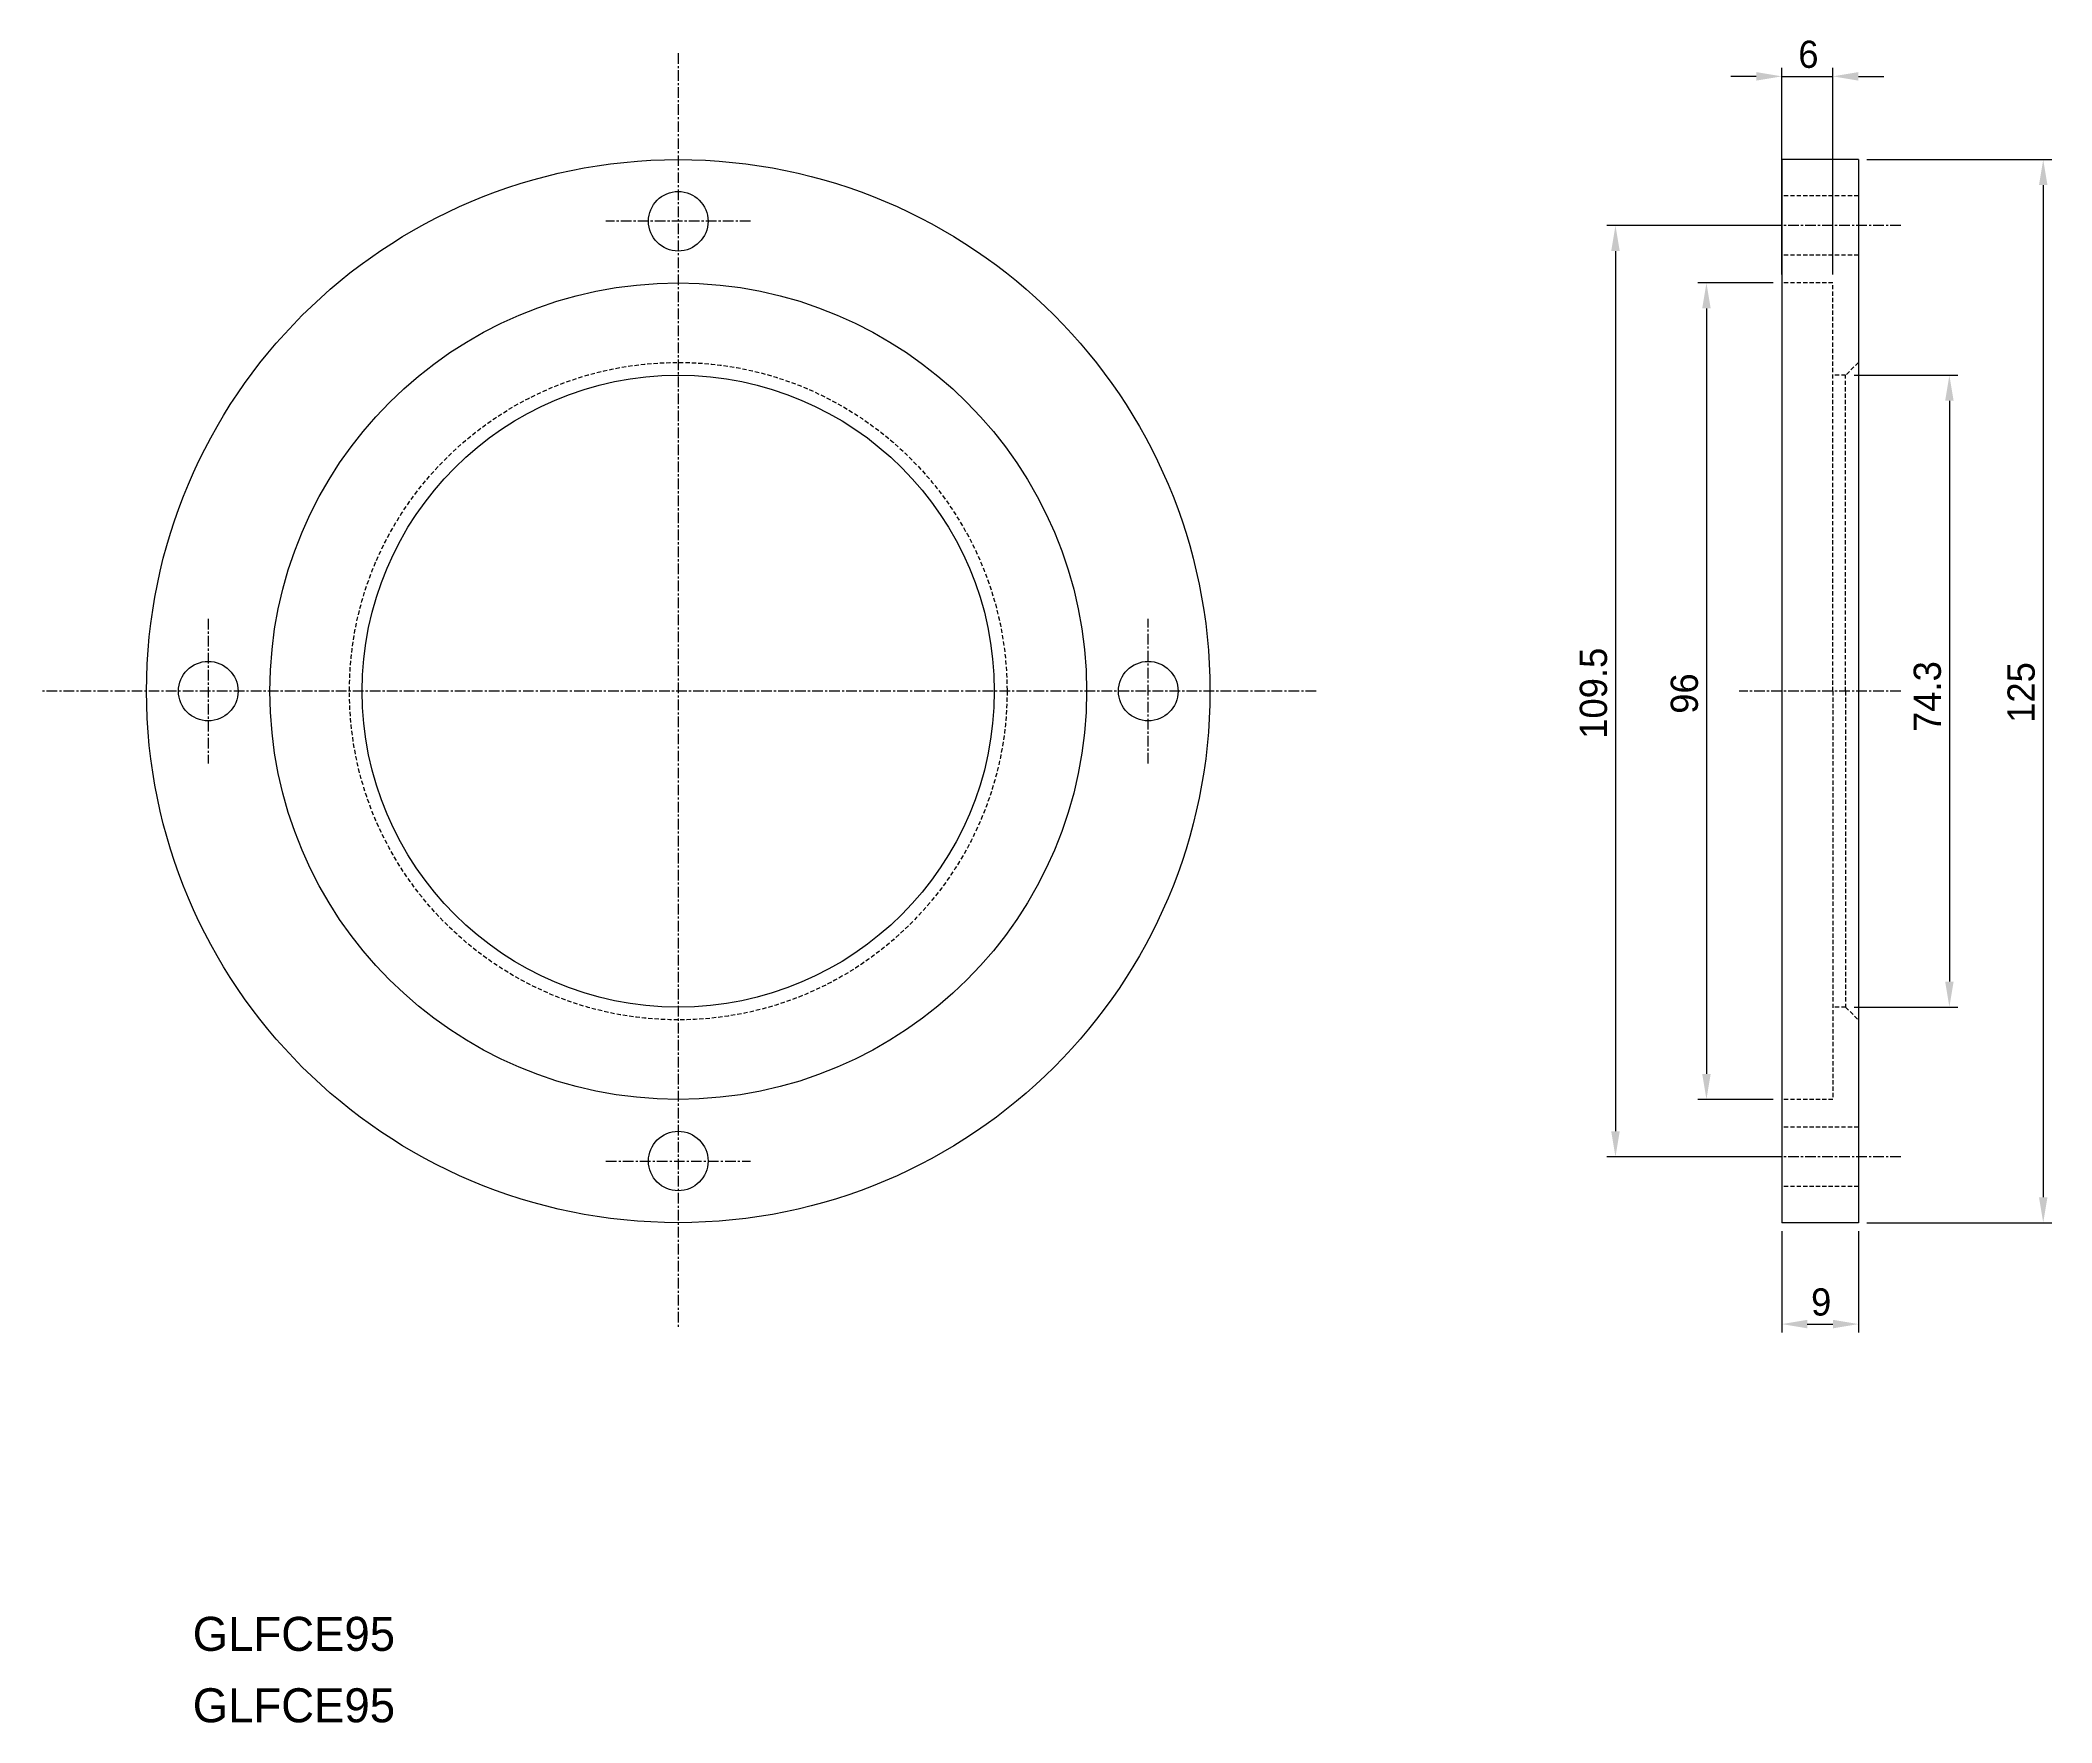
# Model space of a CAD drawing. Extents: x -41 to 195, y -57 to 141.
import ezdxf

# ---------------------------------------------------------------- set-up
doc = ezdxf.new("R2010")
doc.units = 0
doc.header["$MEASUREMENT"] = 0
doc.linetypes.add('CENTER', pattern=[2, 1.25, -0.25, 0.25, -0.25])
doc.linetypes.add('DASHED', pattern=[0.75, 0.5, -0.25])
doc.layers.get('0').update_dxf_attribs({"linetype": 'CONTINUOUS'})
doc.layers.get('DEFPOINTS').update_dxf_attribs({"linetype": 'CONTINUOUS'})
doc.layers.add('CENTER', color=1, linetype='CONTINUOUS')
doc.layers.add('SIZE', color=7, linetype='CONTINUOUS')
doc.dimstyles.get("Standard").update_dxf_attribs({"dimtxt": 0.18, "dimasz": 0.18, "dimexe": 0.18, "dimexo": 0.0625, "dimgap": 0.09, "dimtad": 0, "dimtih": 1, "dimtoh": 1, "dimdec": 4, "dimzin": 0, "dimdsep": 46, "dimtxsty": 'STANDARD', "dimcen": 0.09, "dimadec": 0, "dimazin": 0, "dimtfac": 1, "dimtdec": 4, "dimtofl": 0, "dimtmove": 2, "dimatfit": 3, "dimfxl": 1, "dimtolj": 1, "dimarcsym": 0})

# ---------------------------------------------------------------- blocks, each defined once
blk = doc.blocks.new('*U3')
at = {"layer": 'SIZE', "color": 0, "linetype": 'Continuous'}
blk.add_text('125', height=3.2, rotation=90, dxfattribs=at).set_placement((193.26, 60.92))
blk = doc.blocks.new('*D2')
at = {"layer": 'DEFPOINTS', "color": 0, "linetype": 'Continuous'}
for p in [(172.53, 127.15), (172.53, 2.15), (194.26, 2.15)]:
    blk.add_point(p, dxfattribs=at)
at = {"layer": 'SIZE', "color": 0, "linetype": 'Continuous'}
for p, q in [((173.53, 127.15), (195.26, 127.15)), ((194.26, 124.15), (194.26, 5.15)), ((173.53, 2.15), (195.26, 2.15))]:
    blk.add_line(p, q, dxfattribs=at)
for points in [[(193.76, 124.15), (194.76, 124.15), (194.26, 127.15)], [(193.76, 5.15), (194.76, 5.15), (194.26, 2.15)]]:
    blk.add_solid(points, dxfattribs=at)
at = {"layer": 'SIZE', "linetype": 'Continuous'}
blk.add_blockref('*U3', (0, 0), dxfattribs=at)
blk = doc.blocks.new('*U5')
at = {"layer": 'SIZE', "color": 0, "linetype": 'Continuous'}
blk.add_text('96', height=3.2, rotation=90, dxfattribs=at).set_placement((153.67, 61.99))
blk = doc.blocks.new('*D4')
at = {"layer": 'DEFPOINTS', "color": 0, "linetype": 'Continuous'}
for p in [(163.53, 112.65), (154.67, 16.65), (163.53, 16.65)]:
    blk.add_point(p, dxfattribs=at)
at = {"layer": 'SIZE', "color": 0, "linetype": 'Continuous'}
for p, q in [((162.53, 112.65), (153.67, 112.65)), ((154.67, 109.65), (154.67, 19.65)), ((162.53, 16.65), (153.67, 16.65))]:
    blk.add_line(p, q, dxfattribs=at)
for points in [[(154.17, 109.65), (155.17, 109.65), (154.67, 112.65)], [(154.17, 19.65), (155.17, 19.65), (154.67, 16.65)]]:
    blk.add_solid(points, dxfattribs=at)
at = {"layer": 'SIZE', "linetype": 'Continuous'}
blk.add_blockref('*U5', (0, 0), dxfattribs=at)
blk = doc.blocks.new('*U7')
at = {"layer": 'SIZE', "color": 0, "linetype": 'Continuous'}
blk.add_text('74.3', height=3.2, rotation=90, dxfattribs=at).set_placement((182.23, 59.85))
blk = doc.blocks.new('*D6')
at = {"layer": 'DEFPOINTS', "color": 0, "linetype": 'Continuous'}
for p in [(171.03, 101.8), (171.03, 27.5), (183.23, 27.5)]:
    blk.add_point(p, dxfattribs=at)
at = {"layer": 'SIZE', "color": 0, "linetype": 'Continuous'}
for p, q in [((172.03, 101.8), (184.23, 101.8)), ((183.23, 98.8), (183.23, 30.5)), ((172.03, 27.5), (184.23, 27.5))]:
    blk.add_line(p, q, dxfattribs=at)
for points in [[(182.73, 98.8), (183.73, 98.8), (183.23, 101.8)], [(182.73, 30.5), (183.73, 30.5), (183.23, 27.5)]]:
    blk.add_solid(points, dxfattribs=at)
at = {"layer": 'SIZE', "linetype": 'Continuous'}
blk.add_blockref('*U7', (0, 0), dxfattribs=at)
blk = doc.blocks.new('*U9')
at = {"layer": 'SIZE', "color": 0, "linetype": 'Continuous'}
blk.add_text('6', height=3.2, dxfattribs=at).set_placement((165.47, 137.94))
blk = doc.blocks.new('*D8')
at = {"layer": 'DEFPOINTS', "color": 0, "linetype": 'Continuous'}
for p in [(169.53, 136.94), (163.53, 112.65), (169.53, 112.65)]:
    blk.add_point(p, dxfattribs=at)
at = {"layer": 'SIZE', "color": 0, "linetype": 'Continuous'}
for p, q in [((163.53, 113.65), (163.53, 137.94)), ((169.53, 113.65), (169.53, 137.94)), ((160.53, 136.94), (157.53, 136.94)), ((163.53, 136.94), (169.53, 136.94)), ((172.53, 136.94), (175.53, 136.94))]:
    blk.add_line(p, q, dxfattribs=at)
for points in [[(160.53, 137.44), (160.53, 136.44), (163.53, 136.94)], [(172.53, 137.44), (172.53, 136.44), (169.53, 136.94)]]:
    blk.add_solid(points, dxfattribs=at)
at = {"layer": 'SIZE', "linetype": 'Continuous'}
blk.add_blockref('*U9', (0, 0), dxfattribs=at)
blk = doc.blocks.new('*U11')
at = {"layer": 'SIZE', "color": 0, "linetype": 'Continuous'}
blk.add_text('9', height=3.2, dxfattribs=at).set_placement((166.97, -8.77))
blk = doc.blocks.new('*D10')
at = {"layer": 'DEFPOINTS', "color": 0, "linetype": 'Continuous'}
for p in [(163.53, 2.15), (172.53, 2.15), (172.53, -9.77)]:
    blk.add_point(p, dxfattribs=at)
at = {"layer": 'SIZE', "color": 0, "linetype": 'Continuous'}
for p, q in [((163.53, 1.15), (163.53, -10.77)), ((172.53, 1.15), (172.53, -10.77)), ((166.53, -9.77), (169.53, -9.77))]:
    blk.add_line(p, q, dxfattribs=at)
for points in [[(166.53, -9.27), (166.53, -10.27), (163.53, -9.77)], [(169.53, -9.27), (169.53, -10.27), (172.53, -9.77)]]:
    blk.add_solid(points, dxfattribs=at)
at = {"layer": 'SIZE', "linetype": 'Continuous'}
blk.add_blockref('*U11', (0, 0), dxfattribs=at)
blk = doc.blocks.new('*U13')
at = {"layer": 'SIZE', "color": 0, "linetype": 'Continuous'}
blk.add_text('109.5', height=3.2, rotation=90, dxfattribs=at).set_placement((142.98, 59.05))
blk = doc.blocks.new('*D12')
at = {"layer": 'DEFPOINTS', "color": 0, "linetype": 'Continuous'}
for p in [(163.53, 119.4), (143.98, 9.9), (163.53, 9.9)]:
    blk.add_point(p, dxfattribs=at)
at = {"layer": 'SIZE', "color": 0, "linetype": 'Continuous'}
for p, q in [((162.53, 119.4), (142.98, 119.4)), ((143.98, 116.4), (143.98, 12.9)), ((162.53, 9.9), (142.98, 9.9))]:
    blk.add_line(p, q, dxfattribs=at)
for points in [[(143.48, 116.4), (144.48, 116.4), (143.98, 119.4)], [(143.48, 12.9), (144.48, 12.9), (143.98, 9.9)]]:
    blk.add_solid(points, dxfattribs=at)
at = {"layer": 'SIZE', "linetype": 'Continuous'}
blk.add_blockref('*U13', (0, 0), dxfattribs=at)

msp = doc.modelspace()

# ---------------------------------------------------------------- linework, layer by layer
at = {"color": 7, "linetype": 'Continuous'}
for p, q in [((172.53323, 127.15251), (163.53323, 127.15251)), ((163.53323, 127.15251), (163.53323, 2.15251)), ((172.53323, 127.15251), (172.53323, 2.15251)), ((172.53323, 2.15251), (163.53323, 2.15251))]:
    msp.add_line(p, q, dxfattribs=at)
at = {"color": 3, "linetype": 'DASHED'}
for p, q in [((172.53323, 122.90251), (163.53323, 122.90251)), ((172.53323, 115.90251), (163.53323, 115.90251)), ((169.53323, 112.65251), (163.53323, 112.65251)), ((169.53323, 64.65251), (169.53323, 112.65251)), ((171.03323, 101.80251), (169.53323, 101.80251)), ((172.53323, 103.30251), (171.03323, 101.80251)), ((171.03323, 64.65251), (171.03323, 101.80251)), ((169.53323, 64.65251), (169.53323, 16.65251)), ((171.03323, 64.65251), (171.03323, 27.50251)), ((171.03323, 27.50251), (169.53323, 27.50251)), ((171.03323, 27.50251), (172.53323, 26.00251)), ((169.53323, 16.65251), (163.53323, 16.65251)), ((172.53323, 13.40251), (163.53323, 13.40251)), ((172.53323, 6.40251), (163.53323, 6.40251))]:
    msp.add_line(p, q, dxfattribs=at)
at = {"color": 7, "linetype": 'Continuous'}
for centre, radius in [((33.80858, 64.65251), 62.5), ((33.80858, 119.90251), 3.5), ((33.80858, 64.65251), 48), ((33.80858, 64.65251), 37.15), ((-21.44142, 64.65251), 3.5), ((89.05858, 64.65251), 3.5), ((33.80858, 9.40251), 3.5)]:
    msp.add_circle(centre, radius, dxfattribs=at)
at = {"color": 3, "linetype": 'DASHED'}
msp.add_circle((33.80858, 64.65251), 38.65, dxfattribs=at)
at = {"layer": 'CENTER', "color": 1, "linetype": 'CENTER'}
for p, q in [((33.80858, 139.65251), (33.80858, -10.34749)), ((42.30858, 119.90251), (25.30858, 119.90251)), ((177.53323, 119.40251), (158.53323, 119.40251)), ((-21.44142, 73.15251), (-21.44142, 56.15251)), ((89.05858, 56.15251), (89.05858, 73.15251)), ((108.80858, 64.65251), (-41.19142, 64.65251)), ((177.53323, 64.65251), (158.53323, 64.65251)), ((177.53323, 9.90251), (158.53323, 9.90251)), ((25.30858, 9.40251), (42.30858, 9.40251))]:
    msp.add_line(p, q, dxfattribs=at)

# ---------------------------------------------------------------- texts
at = {"color": 7, "linetype": 'Continuous'}
for p in [(-23.26635, -48.19437), (-23.26635, -56.59317)]:
    msp.add_text('GLFCE95', height=4, dxfattribs=at).set_placement(p)

# ---------------------------------------------------------------- dimensions: what is measured, and where the dimension line sits
at = {"layer": 'SIZE', "linetype": 'Continuous'}
for base, p1, p2, picture, middle in [((169.53323, 136.94304), (163.53323, 112.65251), (169.53323, 112.65251), '*D8', (166.53323, 139.54304)), ((172.53323, -9.7666), (163.53323, 2.15251), (172.53323, 2.15251), '*D10', (168.03323, -7.1666))]:
    dim = msp.add_linear_dim(base=base, p1=p1, p2=p2, dimstyle='STANDARD', dxfattribs=at)
    dim.commit()
    dim.dimension.update_dxf_attribs({"geometry": picture, "text_midpoint": middle})
for base, p1, p2, picture, middle in [((194.26459, 2.15251), (172.53323, 127.15251), (172.53323, 2.15251), '*D2', (191.66459, 64.65251)), ((143.97987, 9.90251), (163.53323, 119.40251), (163.53323, 9.90251), '*D12', (141.37987, 64.65251)), ((154.66946, 16.65251), (163.53323, 112.65251), (163.53323, 16.65251), '*D4', (152.06946, 64.65251)), ((183.23166, 27.50251), (171.03323, 101.80251), (171.03323, 27.50251), '*D6', (180.63166, 64.65251))]:
    dim = msp.add_linear_dim(base=base, p1=p1, p2=p2, angle=90, dimstyle='STANDARD', dxfattribs=at)
    dim.commit()
    dim.dimension.update_dxf_attribs({"geometry": picture, "text_midpoint": middle})

doc.saveas('drawing.dxf')
